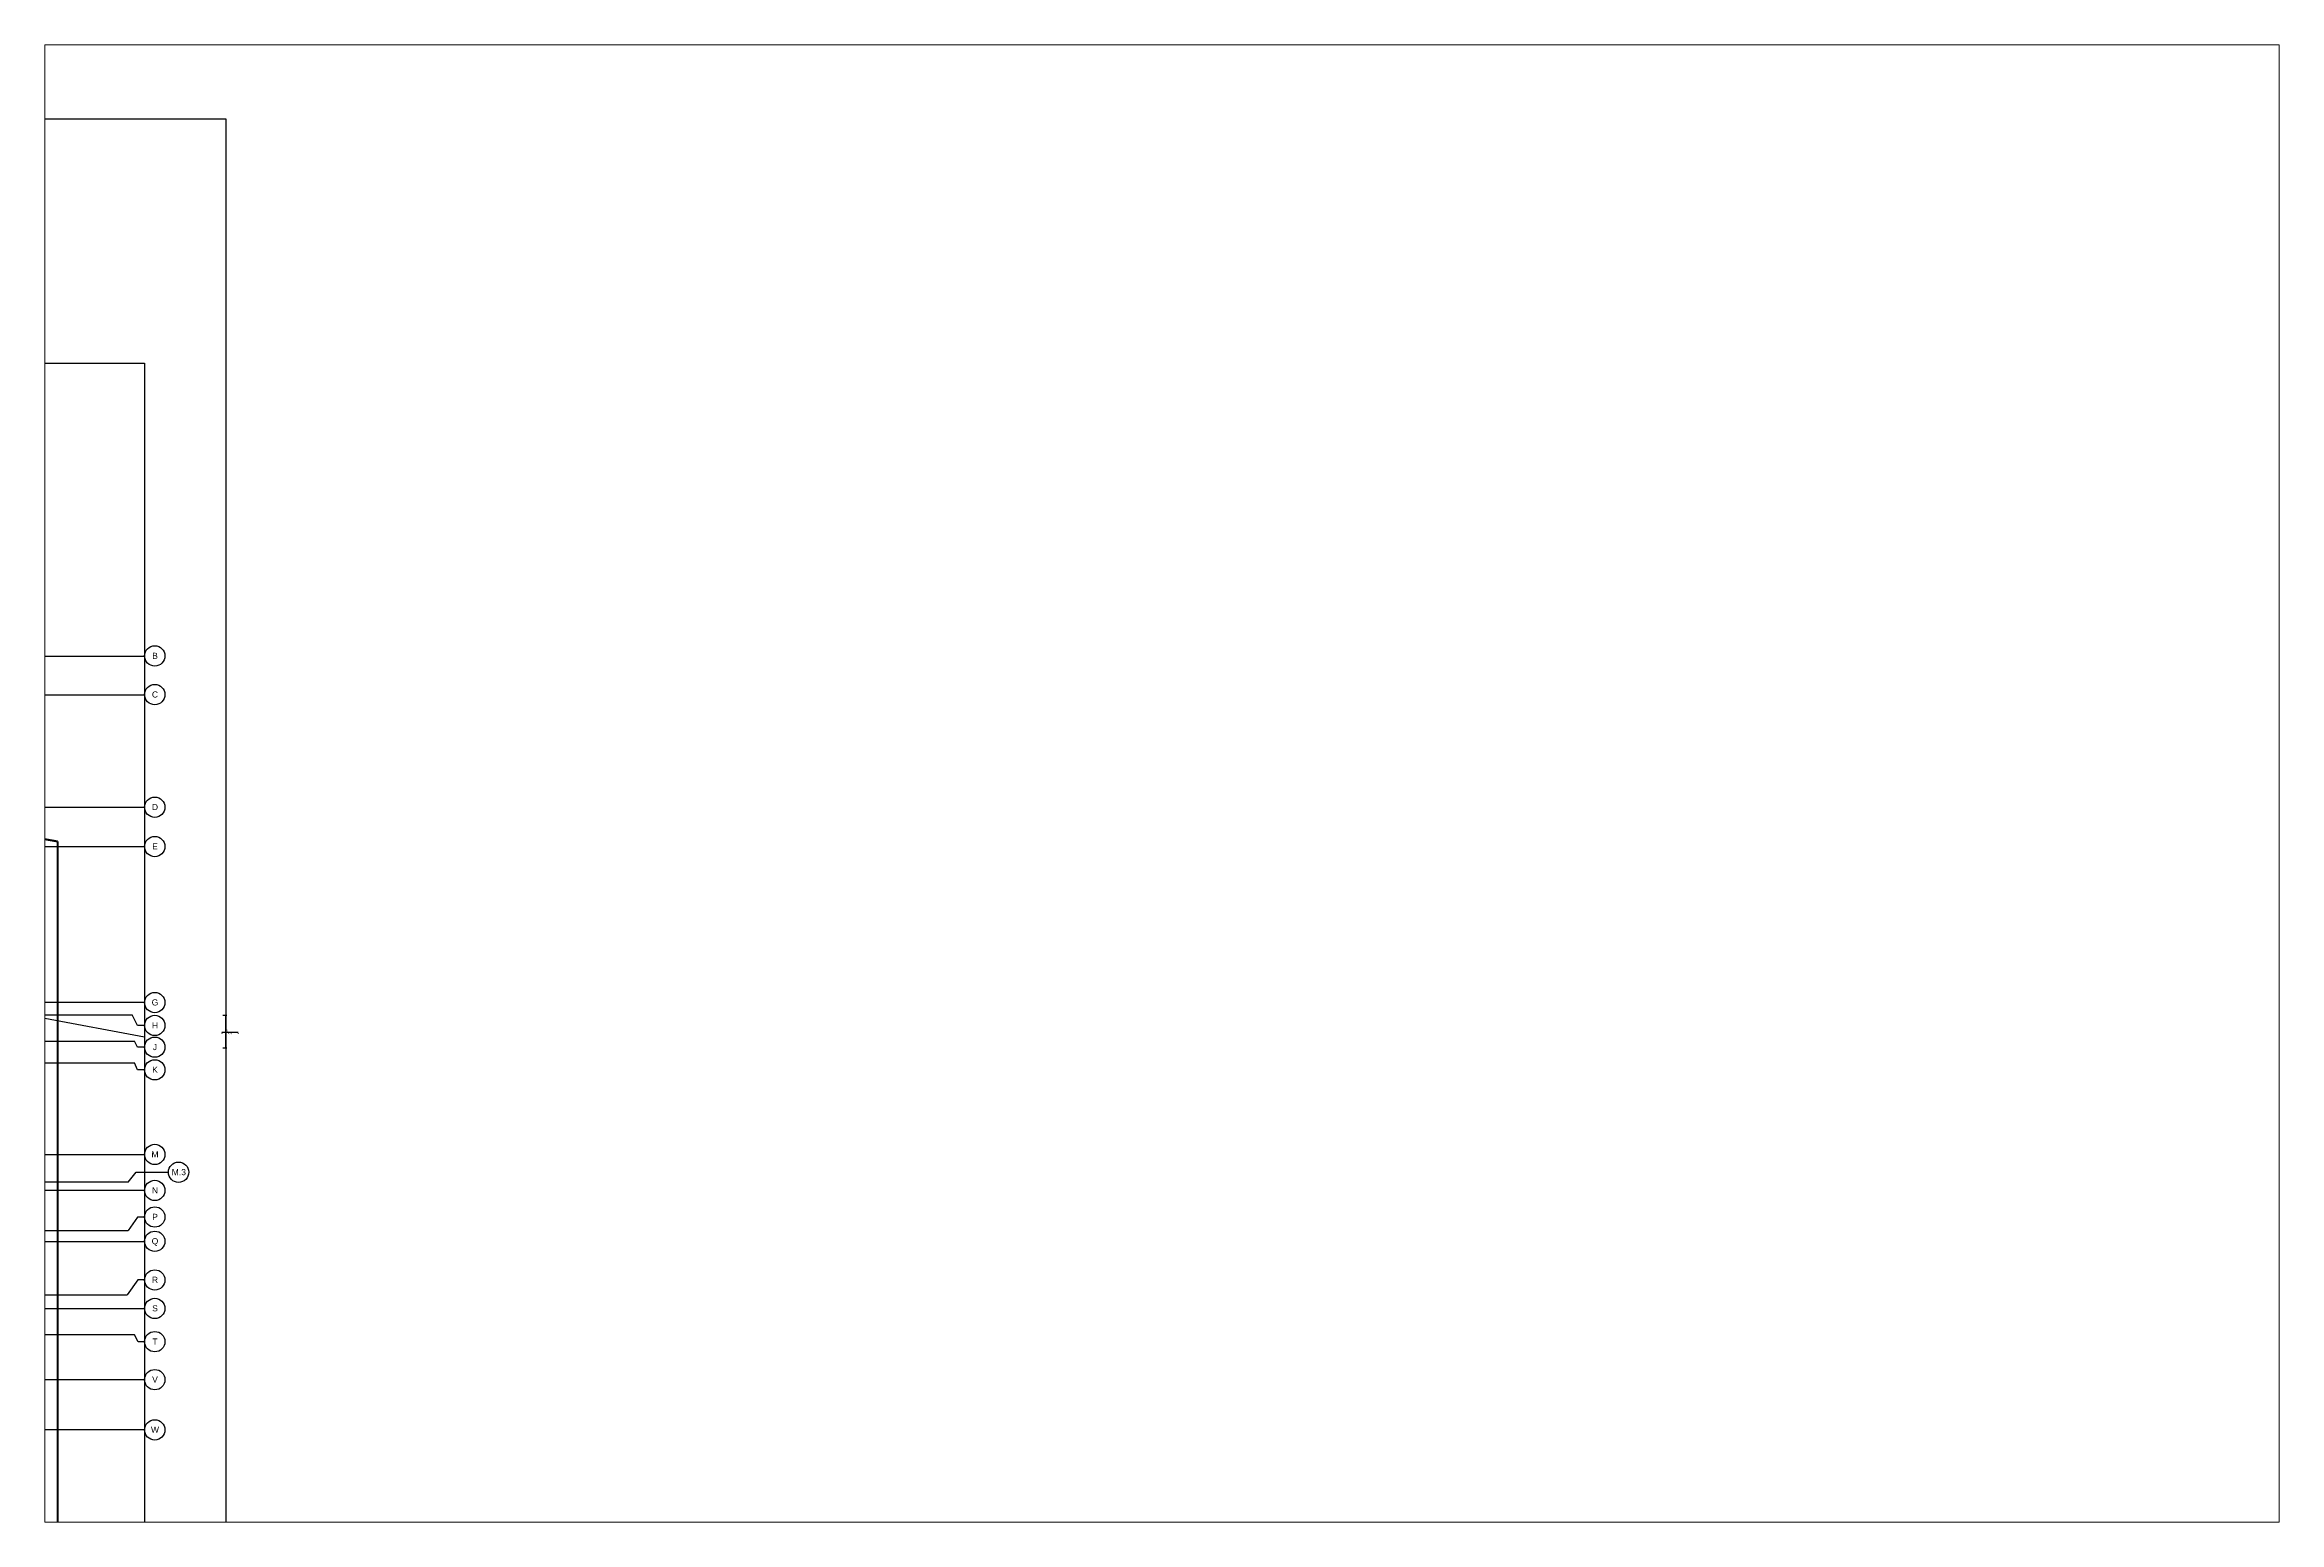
# Paper-space layout 'Layout1' of a CAD drawing. Header units: inches. Extents: x 0.6 to 34.9, y -0.2 to 22.5.
# The model-space entities are those that its viewports show. They can reach past a viewport. Long polylines and large blocks are cut down to what shows.
import ezdxf
from ezdxf.enums import TextEntityAlignment as Align
from ezdxf.xclip import XClip

# ---------------------------------------------------------------- set-up
doc = ezdxf.new("R2010")
doc.units = ezdxf.units.IN
doc.header["$LTSCALE"] = 48
doc.header["$MEASUREMENT"] = 0
doc.header["$XCLIPFRAME"] = 0
for name, pattern in [('CENTER2', [1.125, 0.75, -0.125, 0.125, -0.125]), ('DASHDOT2', [0.5, 0.25, -0.125, 0, -0.125]), ('HIDDEN', [0.375, 0.25, -0.125]), ('HIDDEN2', [0.1875, 0.125, -0.0625]), ('PHANTOM2', [1.25, 0.625, -0.125, 0.125, -0.125, 0.125, -0.125])]:
    doc.linetypes.add(name, pattern=pattern)
doc.layers.get('Defpoints').update_dxf_attribs({"color": 153})
doc.layers.add('A-ANNO-NPLT', color=151, linetype='Continuous', plot=False)
for name, color, linetype in [('A-Door', 6, 'Continuous'), ('A-Door-Head', 8, 'Continuous'), ('A-Eqpm', 4, 'Continuous'), ('A-Eqpm-NIC', 5, 'DASHDOT2'), ('A-Flor-Case', 6, 'Continuous'), ('A-Flor-Case-Hidden', 8, 'HIDDEN2'), ('A-Flor-Outline', 4, 'Continuous'), ('A-Flor-Ovhd', 1, 'HIDDEN2'), ('A-Flor-Pfix', 4, 'Continuous'), ('A-Flor-Soffit', 6, 'HIDDEN2'), ('A-Flor-Spcl', 5, 'Continuous'), ('A-Flor-Wall Mtd Fixture', 6, 'Continuous'), ('A-Grid(3-32)', 8, 'CENTER2'), ('A-HVAC', 6, 'HIDDEN2'), ('A-Site-Property', 3, 'PHANTOM2'), ('A-Wall-Full', 3, 'Continuous'), ('S-Grid-Iden', 2, 'Continuous')]:
    doc.layers.add(name, color=color, linetype=linetype)
doc.layers.add('G-Anno-Nplt', color=140, linetype='Continuous', lineweight=18, plot=False)
doc.layers.add('G-Anno-View', color=161, linetype='Continuous', lineweight=18, plot=False)
doc.layers.add('Zoning Envelope', color=7, linetype='DASHDOT2', true_color=0xaa0061)
doc.styles.add('G1DIM', font='arial.ttf')
doc.styles.get("Standard").update_dxf_attribs({"font": 'arial.ttf'})
doc.dimstyles.new('Aec-Arch-I-96', dxfattribs={"dimscale": 96, "dimtxt": 0.09375, "dimasz": 0.0625, "dimexe": 0.0625, "dimexo": 0.0625, "dimgap": 0.03125, "dimtad": 1, "dimdec": 3, "dimzin": 3, "dimdsep": 46, "dimlunit": 4, "dimtxsty": 'G1DIM', "dimblk": 'ARCHTICK', "dimcen": 0.09375, "dimclrt": 2, "dimazin": 2, "dimtfac": 0.75, "dimtdec": 3, "dimtix": 1, "dimtmove": 2, "dimatfit": 2, "dimldrblk": 'OPEN90', "dimfxl": 0.0625, "dimtolj": 1, "dimtzin": 0, "dimarcsym": 0})

# ---------------------------------------------------------------- blocks, each defined once
blk = doc.blocks.new('Column Bubble')
blk.add_circle((-0.004, -0.002), 0.156)
blk.add_attdef('XX', text='', height=0.0938).set_placement((0, 0), align=Align.MIDDLE_CENTER)
blk = doc.blocks.new('2ND FLOOR - STRUCTURAL GRID')
at = {"layer": 'A-Grid(3-32)'}
for p, q in [((8104.5, -7709.5), (11912.5, -8419.2)), ((8104.5, -7857.8), (11912.5, -7857.8)), ((8104.5, -7914.8), (11912.5, -7914.8)), ((8104.5, -8080.8), (11912.5, -8080.8)), ((8104.5, -8138.8), (11912.5, -8138.8)), ((11912.5, -8368.8), (8104.5, -8368.8)), ((8122.7, -8386.8), (11894.3, -8386.8)), ((8119.4, -8425.8), (11897.6, -8425.8)), ((8119.4, -8457.8), (11897.6, -8457.8)), ((8104.5, -8592.7), (11912.5, -8592.7)), ((11888.4, -8633.7), (11900.4, -8618.9)), ((11900.4, -8618.9), (11947.7, -8618.9)), ((11912.5, -8645.7), (8104.5, -8645.7)), ((11888.4, -8633.7), (11366, -8633.7)), ((8104.5, -8720.8), (11912.5, -8720.8)), ((8128.6, -8704.8), (11888.4, -8704.8)), ((8104.5, -8819.7), (11912.5, -8819.7)), ((8130.3, -8799.7), (11886.7, -8799.7)), ((11897.7, -8858.8), (8119.3, -8858.8)), ((11912.5, -8924.8), (8104.5, -8924.8)), ((11912.5, -8998.8), (8104.5, -8998.8))]:
    blk.add_line(p, q, dxfattribs=at)
for points in [[(11912.5, -8402.3), (11902, -8402.3), (11894.3, -8386.8)], [(11912.5, -8434.6), (11902, -8434.6), (11897.6, -8425.8)], [(11912.5, -8468), (11902, -8468), (11897.6, -8457.8)], [(11912.5, -8684.9), (11902.1, -8684.9), (11888.4, -8704.8)], [(11912.5, -8777.7), (11902.4, -8777.7), (11886.7, -8799.7)], [(11912.5, -8868.8), (11903.3, -8868.8), (11897.7, -8858.8)]]:
    blk.add_lwpolyline(points, dxfattribs=at)
at = {"layer": 'S-Grid-Iden', "xscale": 96, "yscale": 96, "zscale": 96}
for p, values in [((11927.9, -7857.5), {'XX': 'B'}), ((11927.9, -7914.5), {'XX': 'C'}), ((11927.9, -8080.5), {'XX': 'D'}), ((11927.9, -8138.5), {'XX': 'E'}), ((11927.9, -8368.5), {'XX': 'G'}), ((11927.9, -8402.3), {'XX': 'H'}), ((11927.9, -8434.3), {'XX': 'J'}), ((11927.9, -8467.7), {'XX': 'K'}), ((11927.9, -8592.5), {'XX': 'M'}), ((11927.9, -8645.5), {'XX': 'N'}), ((11963.1, -8618.7), {'XX': 'M.3'}), ((11927.9, -8684.7), {'XX': 'P'}), ((11927.9, -8720.5), {'XX': 'Q'}), ((11927.9, -8777.5), {'XX': 'R'}), ((11927.9, -8819.5), {'XX': 'S'}), ((11927.9, -8868.5), {'XX': 'T'}), ((11927.9, -8924.5), {'XX': 'V'}), ((11927.9, -8998.5), {'XX': 'W'}), ((11927.9, -9152.5), {'XX': 'Y'})]:
    blk.add_blockref('Column Bubble', p, dxfattribs=at).add_auto_attribs(values)
blk = doc.blocks.new('36in door')
blk.add_lwpolyline([(-1.5, -36), (0, -36), (0, 0), (-1.5, 0)], close=True)
blk.add_arc((0, 0), 36, 180, 270)
blk = doc.blocks.new('HVAC UNIT NICHE')
at = {"layer": 'A-Door-Head'}
blk.add_lwpolyline([(4, 0), (28.5, 0), (28.5, -3.8), (4, -3.8)], close=True, dxfattribs=at)
at = {"layer": 'A-HVAC'}
for p, q in [((4.2, 0), (28.2, -24)), ((4.2, -24), (28.2, 0))]:
    blk.add_line(p, q, dxfattribs=at)
for points in [[(3.2, 0), (29.2, 0), (29.2, 0.5), (3.2, 0.5)], [(4.2, -24), (28.2, -24), (28.2, 0), (4.2, 0)]]:
    blk.add_lwpolyline(points, close=True, dxfattribs=at)
for centre in [(21.1, -25), (23.7, -25), (26.4, -25)]:
    blk.add_circle(centre, 1, dxfattribs=at)
at = {"layer": 'A-Wall-Full'}
for p, q in [((4, 0), (0, 0)), ((4, -3.8), (4, 0)), ((28.5, 0), (33.2, 0)), ((28.5, -3.8), (28.5, 0)), ((33.2, 0), (33.2, -26)), ((4, -3.8), (0, -3.8)), ((28.5, -3.8), (29.5, -3.8)), ((29.5, -3.8), (29.5, -26))]:
    blk.add_line(p, q, dxfattribs=at)
at = {"layer": 'G-Anno-Nplt'}
blk.add_lwpolyline([(4, 0), (4, -26), (28.5, -26), (28.5, 0)], close=True, dxfattribs=at)
blk = doc.blocks.new('refrigerator')
blk.add_line((-30.125, 0), (-30.125, -29.5))
for points in [[(-32.125, -29.5), (0, -29.5), (0, 0), (-32.125, 0)], [(-59.625, -31.5), (-59.625, -29.5), (-30.125, -29.5), (-30.125, -31.5)], [(-34.125, -3.75), (-32.125, -3.75), (-32.125, -2.25), (-34.125, -2.25)]]:
    blk.add_lwpolyline(points, close=True)
blk.add_arc((-30.125, -29.5), 29.5, 90, 183.887442)
blk = doc.blocks.new('kitchen faucet')
for p, q in [((0.9, 0.4), (8.4, 0.4)), ((1, 0.1), (4, 0.1)), ((4, -0.1), (4, 0.1)), ((0.9, -0.4), (8.4, -0.4)), ((1, -0.1), (4, -0.1))]:
    blk.add_line(p, q)
blk.add_circle((0, 0), 1)
blk.add_arc((8.4, 0), 0.375, 270, 90)
blk = doc.blocks.new('kitchen sink')
blk.add_lwpolyline([(-14.9, -7, 0.143329), (-14, -7.2), (-3, -7.2, 0.414214), (-1.2, -5.5), (-1.2, 5.5, 0.414214), (-3, 7.2), (-14, 7.2, 0.414214), (-15.8, 5.5), (-15.8, -5.5, 0.143329), (-15.5, -6.4, 0.143329)], format="xyb")
blk.add_circle((-10.8, 0), 1.5)
at = {"layer": 'A-Flor-Case-Hidden'}
for p, q in [((-15.8, 8.5), (-17, 7.2)), ((-1.2, 8.5), (0, 7.2)), ((-16.6, -7.6), (-17, -7.2)), ((-15.8, -8.5), (-16.1, -8.1)), ((-1.2, -8.5), (0, -7.2))]:
    blk.add_line(p, q, dxfattribs=at)
for points in [[(-17, 7.2), (-17, -7.2)], [(-1.2, 8.5), (-15.8, 8.5)], [(0, -7.2), (0, 7.2)], [(-15.8, -8.5), (-1.2, -8.5)]]:
    blk.add_lwpolyline(points, dxfattribs=at)
at = {"rotation": 45.00000000000001}
blk.add_blockref('kitchen faucet', (-17.4, -8.9), dxfattribs=at)
blk = doc.blocks.new('cooktop')
at = {"ltscale": 0.5}
blk.add_lwpolyline([(-7.6, -21.5), (7.6, -21.5, 0.414214), (8.6, -20.5), (8.6, -1, 0.414214), (7.6, 0), (-7.6, 0, 0.414214), (-8.6, -1), (-8.6, -20.5, 0.414214)], format="xyb", close=True, dxfattribs=at)
for centre, radius in [((-3.3, -5.5), 3), ((-0.3, -15), 4.66), ((6.3, -3.4), 0.75), ((6.3, -6.2), 0.75)]:
    blk.add_circle(centre, radius, dxfattribs=at)
blk = doc.blocks.new('_ArchTick')
at = {"color": 0, "linetype": 'ByBlock', "const_width": 0.15}
blk.add_lwpolyline([(-0.5, -0.5), (0.5, 0.5)], dxfattribs=at)
blk = doc.blocks.new('*D307')
at = {"layer": 'Defpoints', "color": 0, "transparency": 16777216}
for p in [(-90, 34.7), (-59, 34.9), (-59, 25)]:
    blk.add_point(p, dxfattribs=at)
at = {"layer": 'G-Anno-Nplt', "color": 0, "lineweight": -2, "transparency": 16777216}
for p, q in [((-90, 33.2), (-90, 23.5)), ((-59, 33.4), (-59, 23.5)), ((-90, 25), (-59, 25))]:
    blk.add_line(p, q, dxfattribs=at)
at = {"layer": 'G-Anno-Nplt', "color": 0, "lineweight": -2, "transparency": 16777216, "xscale": 1.5, "yscale": 1.5, "zscale": 1.5, "rotation": 180}
blk.add_blockref('_ArchTick', (-90, 25), dxfattribs=at)
at = {"layer": 'G-Anno-Nplt', "color": 0, "lineweight": -2, "transparency": 16777216, "xscale": 1.5, "yscale": 1.5, "zscale": 1.5}
blk.add_blockref('_ArchTick', (-59, 25), dxfattribs=at)
at = {"layer": 'G-Anno-Nplt', "transparency": 16777216, "insert": (-74.5, 26.9), "char_height": 2.25, "attachment_point": 5, "style": 'G1DIM'}
blk.add_mtext('\\A1;2\'-7"', dxfattribs=at)
blk = doc.blocks.new('_Open90')
at = {"color": 0, "linetype": 'ByBlock', "lineweight": -2}
for p, q in [((0, 0), (-1, 0)), ((-0.5, 0.5), (0, 0)), ((0, 0), (-0.5, -0.5))]:
    blk.add_line(p, q, dxfattribs=at)
blk = doc.blocks.new('*D308')
at = {"layer": 'Defpoints', "color": 0, "transparency": 16777216}
for p in [(-59, 34.7), (-25, 34.7), (-25, 25)]:
    blk.add_point(p, dxfattribs=at)
at = {"layer": 'G-Anno-Nplt', "color": 0, "lineweight": -2, "transparency": 16777216}
for p, q in [((-59, 33.2), (-59, 23.5)), ((-25, 33.2), (-25, 23.5)), ((-59, 25), (-25, 25))]:
    blk.add_line(p, q, dxfattribs=at)
at = {"layer": 'G-Anno-Nplt', "color": 0, "lineweight": -2, "transparency": 16777216, "xscale": 1.5, "yscale": 1.5, "zscale": 1.5, "rotation": 180}
blk.add_blockref('_ArchTick', (-59, 25), dxfattribs=at)
at = {"layer": 'G-Anno-Nplt', "color": 0, "lineweight": -2, "transparency": 16777216, "xscale": 1.5, "yscale": 1.5, "zscale": 1.5}
blk.add_blockref('_ArchTick', (-25, 25), dxfattribs=at)
at = {"layer": 'G-Anno-Nplt', "transparency": 16777216, "insert": (-42, 26.9), "char_height": 2.25, "attachment_point": 5, "style": 'G1DIM'}
blk.add_mtext('\\A1;2\'-10"', dxfattribs=at)
blk = doc.blocks.new('*D309')
at = {"layer": 'Defpoints', "color": 0, "transparency": 16777216}
for p in [(-59, 34.7), (-65.8, 0), (-59, 0)]:
    blk.add_point(p, dxfattribs=at)
at = {"layer": 'G-Anno-Nplt', "color": 0, "lineweight": -2, "transparency": 16777216}
for p, q in [((-60.5, 34.7), (-67.3, 34.7)), ((-65.8, 34.7), (-65.8, 0)), ((-60.5, 0), (-67.3, 0))]:
    blk.add_line(p, q, dxfattribs=at)
at = {"layer": 'G-Anno-Nplt', "color": 0, "lineweight": -2, "transparency": 16777216, "xscale": 1.5, "yscale": 1.5, "zscale": 1.5}
for p, rotation in [((-65.8, 34.7), 90), ((-65.8, 0), 270)]:
    blk.add_blockref('_ArchTick', p, dxfattribs=dict(at, rotation=rotation))
at = {"layer": 'G-Anno-Nplt', "transparency": 16777216, "insert": (-68.6, 17.4), "char_height": 2.25, "attachment_point": 5, "rotation": 90, "style": 'G1DIM'}
blk.add_mtext('\\A1;2\'-10{\\H0.750000x;\\S3/4;}"', dxfattribs=at)
blk = doc.blocks.new('*D310')
at = {"layer": 'Defpoints', "color": 0, "transparency": 16777216}
for p in [(-25, 25), (0, 25), (0, 25)]:
    blk.add_point(p, dxfattribs=at)
at = {"layer": 'G-Anno-Nplt', "color": 0, "lineweight": -2, "transparency": 16777216}
blk.add_line((-25, 25), (0, 25), dxfattribs=at)
at = {"layer": 'G-Anno-Nplt', "color": 0, "lineweight": -2, "transparency": 16777216, "xscale": 1.5, "yscale": 1.5, "zscale": 1.5, "rotation": 180}
blk.add_blockref('_ArchTick', (-25, 25), dxfattribs=at)
at = {"layer": 'G-Anno-Nplt', "color": 0, "lineweight": -2, "transparency": 16777216, "xscale": 1.5, "yscale": 1.5, "zscale": 1.5}
blk.add_blockref('_ArchTick', (0, 25), dxfattribs=at)
at = {"layer": 'G-Anno-Nplt', "transparency": 16777216, "insert": (-12.5, 26.9), "char_height": 2.25, "attachment_point": 5, "style": 'G1DIM'}
blk.add_mtext('\\A1;2\'-1"', dxfattribs=at)
blk = doc.blocks.new('*D311')
at = {"layer": 'Defpoints', "color": 0, "transparency": 16777216}
for p in [(0, 78), (0, 0), (6.4, 0)]:
    blk.add_point(p, dxfattribs=at)
at = {"layer": 'G-Anno-Nplt', "color": 0, "lineweight": -2, "transparency": 16777216}
for p, q in [((1.5, 78), (7.9, 78)), ((6.4, 78), (6.4, 0)), ((1.5, 0), (7.9, 0))]:
    blk.add_line(p, q, dxfattribs=at)
at = {"layer": 'G-Anno-Nplt', "color": 0, "lineweight": -2, "transparency": 16777216, "xscale": 1.5, "yscale": 1.5, "zscale": 1.5}
for p, rotation in [((6.4, 78), 90), ((6.4, 0), 270)]:
    blk.add_blockref('_ArchTick', p, dxfattribs=dict(at, rotation=rotation))
at = {"layer": 'G-Anno-Nplt', "transparency": 16777216, "insert": (4.5, 39), "char_height": 2.25, "attachment_point": 5, "rotation": 90, "style": 'G1DIM'}
blk.add_mtext('\\A1;6\'-6"', dxfattribs=at)
blk = doc.blocks.new('shower head')
for p, q in [((0.5, 0.2), (4.5, 0.2)), ((6, 1.5), (4.5, 1.5)), ((0.5, -0.2), (4.5, -0.2)), ((6, -1.5), (4.5, -1.5))]:
    blk.add_line(p, q)
blk.add_lwpolyline([(0, -1.1), (0.5, -1.1), (0.5, 1.1), (0, 1.1)], close=True)
at = {"extrusion": (0, 0, -1)}
for centre, start_param, end_param in [((4.5, 0), 4.878708, 10.826996), ((6, 0), 6.265998, 9.430839)]:
    blk.add_ellipse(centre, major_axis=(0, 1.5), ratio=0.483735, start_param=start_param, end_param=end_param, dxfattribs=at)
blk.add_open_spline([(4.5, 0.2), (4.5, 0.2), (4.5, 0.2), (4.5, 0.1), (4.5, 0), (4.5, 0), (4.5, -0.1), (4.5, -0.2), (4.5, -0.2), (4.5, -0.2)], degree=3, knots=[7.6339989, 7.6339989, 7.6339989, 7.6339989, 7.7552894, 7.7552894, 7.7552894, 7.9540134, 7.9540134, 7.9540134, 8.074038, 8.074038, 8.074038, 8.074038])
blk = doc.blocks.new('shower curtain rod')
for p, q in [((-59.8, 0), (-60, 0)), ((-59.8, -2.5), (-59.8, 0)), ((-0.2, 0), (0, 0)), ((-0.2, -2.5), (-0.2, 0)), ((-59.8, -2.5), (-60, -2.5)), ((-59.8, -0.8), (-58.9, -0.8)), ((-59.8, -1.8), (-59, -1.8)), ((-0.2, -0.8), (-1.1, -0.8)), ((-0.2, -1.8), (-1, -1.8)), ((-0.2, -2.5), (0, -2.5))]:
    blk.add_line(p, q)
for centre, radius, start, end in [((-30, 101.4), 107.1, 254.2934, 285.7066), ((-30, 101.3), 106.1, 254.2167, 285.7833)]:
    blk.add_arc(centre, radius, start, end)
blk = doc.blocks.new('tub plan')
for p, q in [((0.1, -32.2), (0.1, -0.3)), ((0.2, -33.9), (0.2, -32.4)), ((59.4, -0.1), (0.3, -0.1)), ((2.2, -16.5), (2.2, -20)), ((59.6, -32.2), (59.6, -0.3)), ((59.6, -33.9), (59.6, -32.4)), ((-0.1, -33.9), (59.8, -33.9))]:
    blk.add_line(p, q)
blk.add_circle((7.6, -18.2), 1.09)
for centre, radius, start, end in [((0.3, -0.3), 0.188, 90, 180), ((0.2, -32.2), 0.13, 180, 241.143), ((14.4, -18.2), 12.2, 90, 171.7868), ((14.4, -18.2), 12.2, 188.2132, 270), ((14.5, -18.2), 10.6, 90, 180), ((14.5, -18.2), 10.6, 180, 270), ((30, -982.5), 976.6, 89.0832, 90.9168), ((30, 946), 976.6, 269.0832, 270.9168), ((29.8, -940.7), 933.2, 89.0622, 90.9378), ((29.8, 904.2), 933.2, 269.0622, 270.9378), ((45, -12.2), 4.5, 8.0478, 90), ((45, -24.3), 4.5, 270, 351.9522), ((45.6, -18.2), 12.2, 270, 90), ((2, -18.2), 48, 351.9522, 8.0478), ((59.4, -0.3), 0.188, 0, 90), ((59.5, -32.2), 0.13, 298.857, 0), ((0.2, -33.7), 0.13, 246.6399, 270), ((29.9, 1136.1), 1170.4, 268.5496, 271.4504), ((59.8, -33.8), 0.06, 270, 0)]:
    blk.add_arc(centre, radius, start, end)
at = {"layer": 'A-Flor-Pfix'}
blk.add_blockref('shower head', (-0.1, -18.2), dxfattribs=at)
at = {"layer": 'A-Flor-Spcl'}
blk.add_blockref('shower curtain rod', (59.9, -28.6), dxfattribs=at)
blk = doc.blocks.new('Toiliet American Std Cadet Pro')
for p, q in [((0, 8.1), (0, -8.1)), ((5.8, 9.1), (1, 9.1)), ((6.8, 7.9), (6.8, 8.1)), ((7.5, 6.5), (7, 7.4)), ((7.7, -6), (7.7, 6)), ((1, -9.1), (5.8, -9.1)), ((6.8, -8.1), (6.8, -7.9)), ((7, -7.4), (7.5, -6.5))]:
    blk.add_line(p, q)
for centre, radius, start, end in [((1, 8.1), 1, 90, 180), ((5.8, 8.1), 1, 0, 90), ((7.8, 7.9), 1, 180, 212.4157), ((6.7, 6), 1, 0, 32.4157), ((10.9, 10.1), 4.91, 226.8784, 295.5831), ((1, -8.1), 1, 180, 270), ((5.8, -8.1), 1, 270, 0), ((7.8, -7.9), 1, 147.5844, 180), ((10.9, -10.1), 4.91, 64.417, 133.1217), ((6.7, -6), 1, 327.5844, 0)]:
    blk.add_arc(centre, radius, start, end)
for start_param, end_param in [(2.197169, 4.086017), (4.086017, 8.480354)]:
    blk.add_ellipse((18.4, 0), major_axis=(9.17, 0), ratio=0.762999, start_param=start_param, end_param=end_param)
blk = doc.blocks.new('wall sconce')
for p, q in [((-1, 0), (4.625, 0)), ((2, -2.625), (2, 2.625))]:
    blk.add_line(p, q)
blk.add_circle((2, 0), 1.875)
blk = doc.blocks.new('sink1915rear')
for p, q in [((-6, -4.5), (-3.6, -6.9)), ((-5.8, -4.4), (-4, -6.2)), ((-5.6, -4.2), (-3.8, -6.1)), ((-5.5, -4), (-3.1, -6.4)), ((-4, -6.2), (-3.8, -6.1)), ((-3.6, -6.9), (-3.1, -6.4))]:
    blk.add_line(p, q)
blk.add_circle((-6.3, -3.7), 0.938)
for points, knots in [([(-5.1, -5.5), (-5.2, -5.5), (-5.5, -5.8), (-6, -6.3), (-6.6, -7), (-7, -7.7), (-7.3, -8.4), (-7.5, -9.2), (-7.6, -9.9), (-7.5, -10.7), (-7.3, -11.5), (-7, -12.2), (-6.6, -12.9), (-6, -13.6), (-5.3, -14.3), (-4.5, -14.8), (-3.5, -15.3), (-2.4, -15.7), (-1.2, -15.9), (-0.4, -16), (0, -16)], [5.387657, 5.387657, 5.387657, 5.387657, 5.72094, 6.671915, 7.55893, 8.391939, 9.182354, 9.943851, 10.690053, 11.436458, 12.198524, 12.989815, 13.823917, 14.712127, 15.664288, 16.687236, 17.780855, 18.938437, 20.147416, 21.38303, 21.38303, 21.38303, 21.38303]), ([(0, -3.9), (-0.4, -3.9), (-1.2, -4), (-2.4, -4.2), (-3.5, -4.6), (-4.1, -4.9), (-4.4, -5.1)], [0, 0, 0, 0, 1.238365, 2.448444, 3.606048, 4.621257, 4.621257, 4.621257, 4.621257])]:
    blk.add_open_spline(points, degree=3, knots=knots)
for points in [[(0, -9.7), (-0.5, -9.6), (-0.9, -9.3), (-1.2, -8.9), (-1.2, -8.5), (-1.2, -8), (-0.9, -7.6), (-0.5, -7.3), (0, -7.2)], [(0, -7.6), (-0.3, -7.6), (-0.6, -7.8), (-0.8, -8.1), (-0.9, -8.5), (-0.8, -8.8), (-0.6, -9.1), (-0.3, -9.3), (0, -9.3)], [(0, -3.9), (1.2, -4), (2.4, -4.2), (3.5, -4.6), (4.5, -5.1), (5.3, -5.7), (6, -6.3), (6.6, -7), (7, -7.7), (7.3, -8.5), (7.5, -9.2), (7.5, -9.9), (7.5, -10.7), (7.3, -11.4), (7, -12.2), (6.6, -12.9), (6, -13.6), (5.3, -14.2), (4.5, -14.8), (3.5, -15.3), (2.4, -15.7), (1.2, -15.9), (0, -16)], [(0, -9.7), (0.5, -9.6), (0.9, -9.3), (1.2, -8.9), (1.3, -8.5), (1.2, -8), (0.9, -7.6), (0.5, -7.3), (0, -7.2)], [(0, -7.6), (0.3, -7.6), (0.6, -7.8), (0.8, -8.1), (0.9, -8.5), (0.8, -8.8), (0.6, -9.1), (0.3, -9.3), (0, -9.3)]]:
    blk.add_spline(points, degree=3)
at = {"layer": 'A-Flor-Case-Hidden', "linetype": 'HIDDEN2', "ltscale": 0.25, "extrusion": (0, 0, -1)}
blk.add_ellipse((0, -10), major_axis=(-8.56, 0), ratio=0.824818, dxfattribs=at)
blk = doc.blocks.new('41in Std Vanity')
at = {"layer": 'A-Flor-Case'}
for p, q in [((23, 52), (0, 52)), ((0.75, 4), (0.75, 52)), ((23, 4), (23, 52)), ((23, 4), (0, 4))]:
    blk.add_line(p, q, dxfattribs=at)
at = {"layer": 'A-Flor-Case-Hidden'}
for p, q in [((0, 51.25), (22, 51.25)), ((0, 50.5), (21.25, 50.5)), ((0, 49.75), (21.25, 49.75)), ((22, 4.75), (22, 51.125)), ((0, 16.875), (21.25, 16.875)), ((0, 16.125), (21.25, 16.125)), ((0, 15.375), (22, 15.375)), ((0, 6.25), (21.25, 6.25)), ((0, 5.5), (21.25, 5.5)), ((0, 4.75), (22, 4.75)), ((21.25, 16.125), (0.75, 16.125)), ((21.25, 15.375), (0.75, 15.375))]:
    blk.add_line(p, q, dxfattribs=at)
for points in [[(21.25, 49.75), (22, 49.75), (22, 51.25), (21.25, 51.25)], [(21.25, 16.875), (22, 16.875), (22, 15.375), (21.25, 15.375)], [(21.25, 6.25), (22, 6.25), (22, 4.75), (21.25, 4.75)]]:
    blk.add_lwpolyline(points, close=True, dxfattribs=at)
at = {"layer": 'A-Wall-Full'}
for p, q in [((0, 0), (0, 56)), ((0, 56), (23, 56)), ((23, 0), (0, 0))]:
    blk.add_line(p, q, dxfattribs=at)
at = {"layer": 'A-Flor-Pfix', "rotation": 90}
blk.add_blockref('sink1915rear', (2.736, 33.312), dxfattribs=at)
at = {"layer": 'A-Flor-Wall Mtd Fixture', "xscale": -1, "rotation": 90}
blk.add_blockref('wall sconce', (11.5, 55), dxfattribs=at)
at = {"layer": 'A-Flor-Wall Mtd Fixture', "rotation": 90}
blk.add_blockref('wall sconce', (11.5, 1), dxfattribs=at)
blk = doc.blocks.new('*D150')
at = {"layer": 'Defpoints', "color": 0, "transparency": 16777216}
for p in [(4.9, 128.7), (60.9, 129.1), (60.9, 129.1)]:
    blk.add_point(p, dxfattribs=at)
at = {"layer": 'G-Anno-Nplt', "color": 0, "lineweight": -2, "transparency": 16777216}
for p, q in [((4.9, 130.2), (4.9, 130.6)), ((4.9, 129.1), (60.9, 129.1))]:
    blk.add_line(p, q, dxfattribs=at)
at = {"layer": 'G-Anno-Nplt', "color": 0, "lineweight": -2, "transparency": 16777216, "xscale": 1.5, "yscale": 1.5, "zscale": 1.5, "rotation": 180}
blk.add_blockref('_ArchTick', (4.9, 129.1), dxfattribs=at)
at = {"layer": 'G-Anno-Nplt', "color": 0, "lineweight": -2, "transparency": 16777216, "xscale": 1.5, "yscale": 1.5, "zscale": 1.5}
blk.add_blockref('_ArchTick', (60.9, 129.1), dxfattribs=at)
at = {"layer": 'G-Anno-Nplt', "transparency": 16777216, "insert": (32.9, 131), "char_height": 2.25, "attachment_point": 5, "style": 'G1DIM'}
blk.add_mtext('\\A1;4\'-8"', dxfattribs=at)
blk = doc.blocks.new('*D151')
at = {"layer": 'Defpoints', "color": 0, "transparency": 16777216}
for p in [(0, 112.9), (0, 72.9), (10.8, 72.9)]:
    blk.add_point(p, dxfattribs=at)
at = {"layer": 'G-Anno-Nplt', "color": 0, "lineweight": -2, "transparency": 16777216}
for p, q in [((1.5, 112.9), (12.3, 112.9)), ((10.8, 112.9), (10.8, 72.9)), ((1.5, 72.9), (12.3, 72.9))]:
    blk.add_line(p, q, dxfattribs=at)
at = {"layer": 'G-Anno-Nplt', "color": 0, "lineweight": -2, "transparency": 16777216, "xscale": 1.5, "yscale": 1.5, "zscale": 1.5}
for p, rotation in [((10.8, 112.9), 90), ((10.8, 72.9), 270)]:
    blk.add_blockref('_ArchTick', p, dxfattribs=dict(at, rotation=rotation))
at = {"layer": 'G-Anno-Nplt', "transparency": 16777216, "insert": (8.9, 92.9), "char_height": 2.25, "attachment_point": 5, "rotation": 90, "style": 'G1DIM'}
blk.add_mtext('\\A1;3\'-4"', dxfattribs=at)
blk = doc.blocks.new('*D152')
at = {"layer": 'Defpoints', "color": 0, "transparency": 16777216}
for p in [(47.6, 68), (47.6, 0), (47.6, 0)]:
    blk.add_point(p, dxfattribs=at)
at = {"layer": 'G-Anno-Nplt', "color": 0, "lineweight": -2, "transparency": 16777216}
blk.add_line((47.6, 68), (47.6, 0), dxfattribs=at)
at = {"layer": 'G-Anno-Nplt', "color": 0, "lineweight": -2, "transparency": 16777216, "xscale": 1.5, "yscale": 1.5, "zscale": 1.5}
for p, rotation in [((47.6, 68), 90), ((47.6, 0), 270)]:
    blk.add_blockref('_ArchTick', p, dxfattribs=dict(at, rotation=rotation))
at = {"layer": 'G-Anno-Nplt', "transparency": 16777216, "insert": (45.7, 34), "char_height": 2.25, "attachment_point": 5, "rotation": 90, "style": 'G1DIM'}
blk.add_mtext('\\A1;5\'-8"', dxfattribs=at)
blk = doc.blocks.new('*D153')
at = {"layer": 'Defpoints', "color": 0, "transparency": 16777216}
for p in [(52.6, 8), (52.6, 3.7), (88.6, 8.1)]:
    blk.add_point(p, dxfattribs=at)
at = {"layer": 'G-Anno-Nplt', "color": 0, "lineweight": -2, "transparency": 16777216}
for p, q in [((52.6, 6.5), (52.6, 2.2)), ((88.6, 3.7), (52.6, 3.7)), ((88.6, 6.6), (88.6, 2.2))]:
    blk.add_line(p, q, dxfattribs=at)
at = {"layer": 'G-Anno-Nplt', "color": 0, "lineweight": -2, "transparency": 16777216, "xscale": 1.5, "yscale": 1.5, "zscale": 1.5, "rotation": 180}
blk.add_blockref('_ArchTick', (52.6, 3.7), dxfattribs=at)
at = {"layer": 'G-Anno-Nplt', "color": 0, "lineweight": -2, "transparency": 16777216, "xscale": 1.5, "yscale": 1.5, "zscale": 1.5}
blk.add_blockref('_ArchTick', (88.6, 3.7), dxfattribs=at)
at = {"layer": 'G-Anno-Nplt', "transparency": 16777216, "insert": (70.6, 5.6), "char_height": 2.25, "attachment_point": 5, "style": 'G1DIM'}
blk.add_mtext('\\A1;3\'-0"', dxfattribs=at)
blk = doc.blocks.new('*D154')
at = {"layer": 'Defpoints', "color": 0, "transparency": 16777216}
for p in [(88.6, 68), (75.4, 8.1), (88.6, 8.1)]:
    blk.add_point(p, dxfattribs=at)
at = {"layer": 'G-Anno-Nplt', "color": 0, "lineweight": -2, "transparency": 16777216}
for p, q in [((87.1, 68), (73.9, 68)), ((75.4, 68), (75.4, 8.1)), ((87.1, 8.1), (73.9, 8.1))]:
    blk.add_line(p, q, dxfattribs=at)
at = {"layer": 'G-Anno-Nplt', "color": 0, "lineweight": -2, "transparency": 16777216, "xscale": 1.5, "yscale": 1.5, "zscale": 1.5}
for p, rotation in [((75.4, 68), 90), ((75.4, 8.1), 270)]:
    blk.add_blockref('_ArchTick', p, dxfattribs=dict(at, rotation=rotation))
at = {"layer": 'G-Anno-Nplt', "transparency": 16777216, "insert": (73.5, 38), "char_height": 2.25, "attachment_point": 5, "rotation": 90, "style": 'G1DIM'}
blk.add_mtext('\\A1;5\'-0"', dxfattribs=at)
blk = doc.blocks.new('*D157')
at = {"layer": 'Defpoints', "color": 0, "transparency": 16777216}
for p in [(3.8, -38.1), (27.7, -37.7), (27.7, -38.1)]:
    blk.add_point(p, dxfattribs=at)
at = {"layer": 'G-Anno-Nplt', "color": 0, "lineweight": -2, "transparency": 16777216}
for p, q in [((3.8, -36.6), (3.8, -36.2)), ((3.8, -37.7), (27.7, -37.7)), ((27.7, -36.6), (27.7, -36.2))]:
    blk.add_line(p, q, dxfattribs=at)
at = {"layer": 'G-Anno-Nplt', "color": 0, "lineweight": -2, "transparency": 16777216, "xscale": 1.5, "yscale": 1.5, "zscale": 1.5, "rotation": 180}
blk.add_blockref('_ArchTick', (3.8, -37.7), dxfattribs=at)
at = {"layer": 'G-Anno-Nplt', "color": 0, "lineweight": -2, "transparency": 16777216, "xscale": 1.5, "yscale": 1.5, "zscale": 1.5}
blk.add_blockref('_ArchTick', (27.7, -37.7), dxfattribs=at)
at = {"layer": 'G-Anno-Nplt', "transparency": 16777216, "insert": (15.7, -35.8), "char_height": 2.25, "attachment_point": 5, "style": 'G1DIM'}
blk.add_mtext('\\A1;2\'-0"', dxfattribs=at)
blk = doc.blocks.new('*D158')
at = {"layer": 'Defpoints', "color": 0, "transparency": 16777216}
for p in [(27.7, -15), (22, -63), (27.7, -63)]:
    blk.add_point(p, dxfattribs=at)
at = {"layer": 'G-Anno-Nplt', "color": 0, "lineweight": -2, "transparency": 16777216}
for p, q in [((26.2, -15), (20.5, -15)), ((22, -15), (22, -63)), ((26.2, -63), (20.5, -63))]:
    blk.add_line(p, q, dxfattribs=at)
at = {"layer": 'G-Anno-Nplt', "color": 0, "lineweight": -2, "transparency": 16777216, "xscale": 1.5, "yscale": 1.5, "zscale": 1.5}
for p, rotation in [((22, -15), 90), ((22, -63), 270)]:
    blk.add_blockref('_ArchTick', p, dxfattribs=dict(at, rotation=rotation))
at = {"layer": 'G-Anno-Nplt', "transparency": 16777216, "insert": (20.1, -39), "char_height": 2.25, "attachment_point": 5, "rotation": 90, "style": 'G1DIM'}
blk.add_mtext('\\A1;4\'-0"', dxfattribs=at)
blk = doc.blocks.new('18in door')
blk.add_lwpolyline([(0, 0), (1.5, 0), (1.5, 18), (0, 18)], close=True)
blk.add_arc((0, 0), 18, 0, 90)
blk = doc.blocks.new('Single 12x6 HVAC Shaft')
at = {"layer": 'A-Flor-Outline'}
blk.add_lwpolyline([(3.75, 17.75), (11.75, 17.75), (11.75, 3.75), (3.75, 3.75)], close=True, dxfattribs=at)
at = {"layer": 'A-HVAC'}
for p, q in [((4.75, 16.75), (10.75, 4.75)), ((4.75, 4.75), (10.75, 16.75))]:
    blk.add_line(p, q, dxfattribs=at)
blk.add_lwpolyline([(4.75, 16.75), (10.75, 16.75), (10.75, 4.75), (4.75, 4.75)], close=True, dxfattribs=at)
at = {"layer": 'A-Wall-Full'}
for points in [[(0, 21.5), (15.5, 21.5), (15.5, 0), (0, 0)], [(2.75, 18.75), (12.75, 18.75), (12.75, 2.75), (2.75, 2.75)]]:
    blk.add_lwpolyline(points, close=True, dxfattribs=at)
blk = doc.blocks.new('Plumbing Chase')
at = {"layer": 'A-Flor-Outline', "linetype": 'HIDDEN2', "ltscale": 0.5}
blk.add_lwpolyline([(0.625, 0), (6.625, 0), (6.625, 24), (0.625, 24)], close=True, dxfattribs=at)
at = {"layer": 'G-Anno-Nplt'}
for centre in [(3.625, 18), (3.625, 12), (3.625, 6)]:
    blk.add_circle(centre, 2.5, dxfattribs=at)
blk = doc.blocks.new('Suite Kitchen 1')
at = {"layer": 'A-Eqpm'}
for points in [[(-3, 82.875), (-23, 82.875), (-23, 83.375), (-3, 83.375)], [(-4, 82.875), (-22, 82.875), (-22, 79.375), (-4, 79.375)]]:
    blk.add_lwpolyline(points, close=True, dxfattribs=at)
at = {"layer": 'A-Eqpm-NIC'}
for points in [[(-0.25, 47.875), (-15.5, 47.875), (-15.5, 77.75), (-0.25, 77.75)], [(-2, 2), (-26, 2), (-26, 26), (-2, 26)]]:
    blk.add_lwpolyline(points, close=True, dxfattribs=at)
at = {"layer": 'A-Flor-Case'}
for p, q in [((-25, 78), (-25, 0)), ((-59, 3.25), (-90, 3.25)), ((-59.75, 2.5), (-90, 2.5)), ((-59.75, 3.25), (-59.75, 0)), ((-59, 3.25), (-59, 0))]:
    blk.add_line(p, q, dxfattribs=at)
at = {"layer": 'A-Flor-Ovhd'}
for p, q in [((-15, 0), (-15, 77.75)), ((-59, 3.25), (-59, 34.875))]:
    blk.add_line(p, q, dxfattribs=at)
at = {"layer": 'A-Wall-Full'}
for p, q in [((-26, 82.875), (0, 82.875)), ((-26, 78), (-26, 82.875)), ((-26, 78), (0, 78)), ((0, 0), (0, 78)), ((-93.75, 0), (-93.75, 38.5)), ((-59, 38.5), (-93.75, 38.5)), ((-59, 34.75), (-90, 34.75)), ((-90, 0), (-90, 34.75)), ((-59, 34.75), (-59, 38.5)), ((-90, 0), (0, 0))]:
    blk.add_line(p, q, dxfattribs=at)
at = {"layer": 'G-Anno-Nplt'}
blk.add_line((-90, -4.875), (0, -4.875), dxfattribs=at)
at = {"layer": 'A-Eqpm-NIC', "extrusion": (0, 0, -1), "zscale": -1}
for name, p in [('cooktop', (14.25, 74.75)), ('refrigerator', (88, 33.75))]:
    blk.add_blockref(name, p, dxfattribs=at)
at = {"layer": 'A-Flor-Pfix', "extrusion": (0, 0, -1), "zscale": -1}
blk.add_blockref('kitchen sink', (22.75, 40), dxfattribs=at)
at = {"layer": 'G-Anno-View', "insert": (-60.0267, 61.8875), "char_height": 20.58111, "width": 161.68767, "attachment_point": 1, "style": 'G1DIM'}
blk.add_mtext('K2', dxfattribs=at)
at = {"layer": 'G-Anno-Nplt'}
for base, p1, p2, picture, middle in [((6.3574, 0), (0, 78), (0, 0), '*D311', (4.4586, 39)), ((-65.8421, 0), (-59, 34.75), (-59, 0), '*D309', (-68.5984, 17.375))]:
    dim = blk.add_linear_dim(base=base, p1=p1, p2=p2, angle=90, dimstyle='Aec-Arch-I-96', override={"dimscale": 24, "dimsah": 1, "dimclrt": 256}, dxfattribs=at)
    dim.commit()
    dim.dimension.update_dxf_attribs({"geometry": picture, "text_midpoint": middle})
for base, p1, p2, picture, middle in [((-59, 25.0209), (-90, 34.75), (-59, 34.875), '*D307', (-74.5, 26.9005)), ((-25, 25.0209), (-59, 34.75), (-25, 34.75), '*D308', (-42, 26.9197)), ((0, 25.0209), (-25, 25.0209), (0, 25.0209), '*D310', (-12.5, 26.9005))]:
    dim = blk.add_linear_dim(base=base, p1=p1, p2=p2, dimstyle='Aec-Arch-I-96', override={"dimscale": 24, "dimsah": 1, "dimclrt": 256}, dxfattribs=at)
    dim.commit()
    dim.dimension.update_dxf_attribs({"geometry": picture, "text_midpoint": middle})
blk = doc.blocks.new('Suite Vanity and Bath 1')
at = {"layer": 'A-Door'}
for points in [[(6.875, 72.875), (4.875, 72.875), (4.875, 68), (6.875, 68)], [(44.875, 72.875), (42.875, 72.875), (42.875, 68), (44.875, 68)]]:
    blk.add_lwpolyline(points, close=True, dxfattribs=at)
at = {"layer": 'A-Door-Head'}
blk.add_lwpolyline([(6.875, 72.875), (42.875, 72.875), (42.875, 68), (6.875, 68)], close=True, dxfattribs=at)
at = {"layer": 'A-Flor-Soffit'}
blk.add_line((0, 72.875), (0, 112.875), dxfattribs=at)
at = {"layer": 'A-Wall-Full'}
for p, q in [((0, 112.875), (0, 135.875)), ((4.875, 135.875), (60.875, 135.875)), ((4.875, 112.875), (4.875, 135.875)), ((60.875, 110.875), (60.875, 135.875)), ((0, 112.875), (4.875, 112.875)), ((0, 72.875), (0, 0)), ((0, 72.875), (6.875, 72.875)), ((4.875, 68), (4.875, 0)), ((4.875, 68), (6.875, 68)), ((6.875, 68), (6.875, 72.875)), ((42.875, 68), (42.875, 72.875)), ((42.875, 72.875), (60.875, 72.875)), ((42.875, 68), (88.625, 68)), ((88.625, 8.06), (88.625, 68)), ((52.625, 0), (4.875, 0)), ((52.625, 8.06), (52.625, 0)), ((52.625, 8.06), (88.625, 8.06))]:
    blk.add_line(p, q, dxfattribs=at)
at = {"extrusion": (0, 0, -1), "zscale": -1, "rotation": 270}
blk.add_blockref('41in Std Vanity', (-60.875, 135.875), dxfattribs=at)
at = {"layer": 'A-Door', "extrusion": (0, 0, -1), "zscale": -1}
blk.add_blockref('36in door', (-6.875, 68), dxfattribs=at)
at = {"layer": 'A-Flor-Pfix', "extrusion": (0, 0, -1), "xscale": -1, "zscale": -1, "rotation": 90}
blk.add_blockref('tub plan', (-88.4982, 67.9332), dxfattribs=at)
at = {"layer": 'A-Flor-Pfix', "rotation": 90.00004864950782}
blk.add_blockref('Toiliet American Std Cadet Pro', (22.875, 0.75), dxfattribs=at)
at = {"layer": 'G-Anno-View', "insert": (23.4468, 105.0143), "char_height": 20.5811, "width": 161.68767, "attachment_point": 1, "style": 'G1DIM'}
blk.add_mtext('C', dxfattribs=at)
at = {"layer": 'G-Anno-Nplt'}
for base, p1, p2, picture, middle in [((60.875, 129.1324), (4.875, 128.6673), (60.875, 129.1324), '*D150', (32.875, 131.0311)), ((52.625, 3.6648), (88.625, 8.06), (52.625, 7.9826), '*D153', (70.625, 5.5644))]:
    dim = blk.add_linear_dim(base=base, p1=p1, p2=p2, dimstyle='Aec-Arch-I-96', override={"dimscale": 24, "dimsah": 1, "dimclrt": 256}, dxfattribs=at)
    dim.commit()
    dim.dimension.update_dxf_attribs({"geometry": picture, "text_midpoint": middle})
for base, p1, p2, picture, middle in [((10.7773, 72.875), (0, 112.875), (0, 72.875), '*D151', (8.8777, 92.875)), ((47.6409, 0), (47.6409, 68), (47.6409, 0), '*D152', (45.7422, 34)), ((75.4218, 8.06), (88.625, 68), (88.625, 8.06), '*D154', (73.523, 38.03))]:
    dim = blk.add_linear_dim(base=base, p1=p1, p2=p2, angle=90, dimstyle='Aec-Arch-I-96', override={"dimscale": 24, "dimsah": 1, "dimclrt": 256}, dxfattribs=at)
    dim.commit()
    dim.dimension.update_dxf_attribs({"geometry": picture, "text_midpoint": middle})
blk = doc.blocks.new('Suite Closet 2')
at = {"layer": 'A-Door'}
for points in [[(0, -25), (3.75, -25), (3.75, -23), (0, -23)], [(0, -61), (3.75, -61), (3.75, -63), (0, -63)]]:
    blk.add_lwpolyline(points, close=True, dxfattribs=at)
at = {"layer": 'A-Door-Head'}
blk.add_lwpolyline([(0, -25), (3.75, -25), (3.75, -61), (0, -61)], close=True, dxfattribs=at)
at = {"layer": 'A-Flor-Ovhd'}
for p, q in [((12.75, -63), (12.75, -15)), ((15.75, -63), (15.75, -15)), ((16.75, -63), (16.75, -15))]:
    blk.add_line(p, q, dxfattribs=at)
at = {"layer": 'A-Wall-Full'}
for p, q in [((0, -25), (3.75, -25)), ((3.75, -15), (27.75, -15)), ((3.75, -25), (3.75, -15)), ((3.75, -25), (3.75, -23)), ((27.75, -63), (27.75, -15)), ((0, -63), (0, -61)), ((0, -61), (3.75, -61)), ((3.75, -63), (3.75, -61)), ((3.75, -63), (27.75, -63))]:
    blk.add_line(p, q, dxfattribs=at)
at = {"layer": 'A-Door', "extrusion": (0, 0, -1), "zscale": -1, "rotation": 270}
blk.add_blockref('18in door', (0, -25), dxfattribs=at)
at = {"layer": 'A-Door', "rotation": 90}
blk.add_blockref('18in door', (0, -61), dxfattribs=at)
at = {"layer": 'G-Anno-View', "insert": (7.8185, -44.2508), "char_height": 10.29056, "width": 80.843835, "attachment_point": 1, "style": 'G1DIM'}
blk.add_mtext('C2', dxfattribs=at)
at = {"layer": 'G-Anno-Nplt'}
dim = blk.add_linear_dim(base=(22.0344, -63), p1=(27.75, -15), p2=(27.75, -63), angle=90, dimstyle='Aec-Arch-I-96', override={"dimscale": 24, "dimsah": 1, "dimclrt": 256}, dxfattribs=at)
dim.commit()
dim.dimension.update_dxf_attribs({"geometry": '*D158', "text_midpoint": (20.1356, -39)})
dim = blk.add_linear_dim(base=(27.75, -37.6676), p1=(3.75, -38.1326), p2=(27.75, -38.1326), dimstyle='Aec-Arch-I-96', override={"dimscale": 24, "dimsah": 1, "dimclrt": 256}, dxfattribs=at)
dim.commit()
dim.dimension.update_dxf_attribs({"geometry": '*D157', "text_midpoint": (15.75, -35.7688)})
blk = doc.blocks.new('King Suite 3')
at = {"layer": 'A-Door'}
for points in [[(117.9, 144.3), (115.9, 144.3), (115.9, 149.2), (117.9, 149.2)], [(155.9, 144.3), (153.9, 144.3), (153.9, 149.2), (155.9, 149.2)], [(280.6, 48), (280.6, 50), (274.6, 50), (274.6, 48)], [(280.6, 10), (280.6, 12), (274.6, 12), (274.6, 10)]]:
    blk.add_lwpolyline(points, close=True, dxfattribs=at)
at = {"layer": 'A-Door-Head'}
for points in [[(117.9, 144.3), (153.9, 144.3), (153.9, 149.2), (117.9, 149.2)], [(280.6, 48), (280.6, 12), (274.6, 12), (274.6, 48)]]:
    blk.add_lwpolyline(points, close=True, dxfattribs=at)
at = {"layer": 'A-Flor-Soffit'}
for p, q in [((14.8, 318.9), (14.8, 215.4)), ((14.8, 318.9), (186, 287)), ((14.8, 214.4), (186, 214.4)), ((14.8, 197.6), (14.8, 149.2)), ((14.8, 197.6), (186, 197.6)), ((33.2, 144.3), (33.2, 36)), ((155.9, 99), (155.9, 10)), ((61.7, 10), (149.2, 10))]:
    blk.add_line(p, q, dxfattribs=at)
at = {"layer": 'A-Wall-Full'}
for p, q in [((14.8, 318.9), (14.8, 332.9)), ((14.8, 318.9), (0, 318.9)), ((186, 278.2), (186, 301)), ((280.6, 147.3), (280.6, 283.3)), ((0, 214.4), (14.8, 214.4)), ((14.8, 214.4), (14.8, 197.6)), ((14.8, 197.6), (0, 197.6)), ((0, 149.2), (117.9, 149.2)), ((0, 144.3), (117.9, 144.3)), ((117.9, 144.3), (117.9, 149.2)), ((153.9, 144.3), (153.9, 149.2)), ((153.9, 149.2), (186, 149.2)), ((153.9, 144.3), (155.9, 144.3)), ((155.9, 144.3), (155.9, 114.5)), ((190.9, 142.4), (246.9, 142.4)), ((280.6, 141.3), (280.6, 48)), ((177.4, 99), (184.6, 99)), ((274.6, 61.4), (274.6, 48)), ((274.6, 48), (280.6, 48)), ((61.7, 10), (33.2, 10)), ((61.7, 10), (61.7, -5.6)), ((274.6, 12), (274.6, 10)), ((274.6, 12), (280.6, 12)), ((280.6, 12), (280.6, 11.1)), ((61.7, -5.6), (149.2, -5.6))]:
    blk.add_line(p, q, dxfattribs=at)
blk.add_lwpolyline([(149.2, -5.6), (149.2, 10), (280.6, 10)], dxfattribs=at)
at = {"layer": 'G-Anno-Nplt'}
for p, q in [((13.3, 333.2), (280.6, 283.3)), ((0, 36), (0, 324.8))]:
    blk.add_line(p, q, dxfattribs=at)
ref = blk.add_blockref('Suite Vanity and Bath 1', (186, 278.2), dxfattribs=dict(xscale=-1, rotation=180))
XClip(ref).set_block_clipping_path([(0, 129.0728952706), (4.875, 129.1323576741), (4.875, 135.875), (92.1612439372, 135.875), (92.1612439372, -2.5873637095), (-4.0110900967, -2.5873637095), (-4.0110900967, 129.0728952706)])
at = {"xscale": -1, "rotation": 180}
blk.add_blockref('Suite Closet 2', (246.9, 142.4), dxfattribs=at)
for name, p in [('Plumbing Chase', (177.4, 114.6)), ('HVAC UNIT NICHE', (0, 36))]:
    blk.add_blockref(name, p)
ref = blk.add_blockref('Suite Kitchen 1', (274.6, 137.5), dxfattribs=dict(xscale=-1, rotation=180))
XClip(ref).set_block_clipping_path([(-90, 0), (0, 83.7218046106)])
at = {"rotation": 90}
blk.add_blockref('Single 12x6 HVAC Shaft', (177.4, 99), dxfattribs=at)
at = {"layer": 'A-Door', "extrusion": (0, 0, -1), "xscale": -1, "zscale": -1}
blk.add_blockref('36in door', (-153.9, 144.3), dxfattribs=at)
at = {"layer": 'A-Door', "extrusion": (0, 0, -1), "xscale": -1, "zscale": -1, "rotation": 90}
blk.add_blockref('36in door', (-274.6, 12), dxfattribs=at)

msp = doc.modelspace()

# ---------------------------------------------------------------- linework, layer by layer
at = {"layer": 'A-ANNO-NPLT'}
for points in [[(-3700, -844.2572), (-3700, 2131.7428), (348, 2131.7428), (348, -844.2572)], [(-3580, -484.2572), (-3580, 1771.7428), (228, 1771.7428), (228, -484.2572)]]:
    msp.add_lwpolyline(points, close=True, dxfattribs=at)
at = {"layer": 'A-Site-Property', "const_width": 3}
msp.add_lwpolyline([(-2840, -35, 0.000390893), (-2984, -35.1126, 0.001270416), (-3452, -37.0334), (-3452, 827.7361), (-3452, 1727.7361), (-48.2482, 1093.3029, 0.002707368), (100, 1066.5004), (100, -35), (-2840, -35)], format="xyb", dxfattribs=at)
at = {"layer": 'Zoning Envelope'}
msp.add_lwpolyline([(228, 829), (-2840, 829, 0.000426069), (-2973.3509, 828.8864, 0.001550709), (-3580, 826.0801, 0.001254975)], format="xyb", dxfattribs=at)

# ---------------------------------------------------------------- block references
at = {"linetype": 'HIDDEN'}
msp.add_blockref('2ND FLOOR - STRUCTURAL GRID', (-11684.4994, 9197.75), dxfattribs=at)
msp.add_blockref('King Suite 3', (-616.625, 605))

psp = doc.layouts.get("Layout1")

# ---------------------------------------------------------------- viewports
at = {"layer": 'G-Anno-View'}
psp.add_viewport(center=(17.775, 11.175), size=(34.317, 22.69285), view_center_point=(1728, 1152), view_height=2178.51355, dxfattribs=at)

doc.saveas('drawing.dxf')
